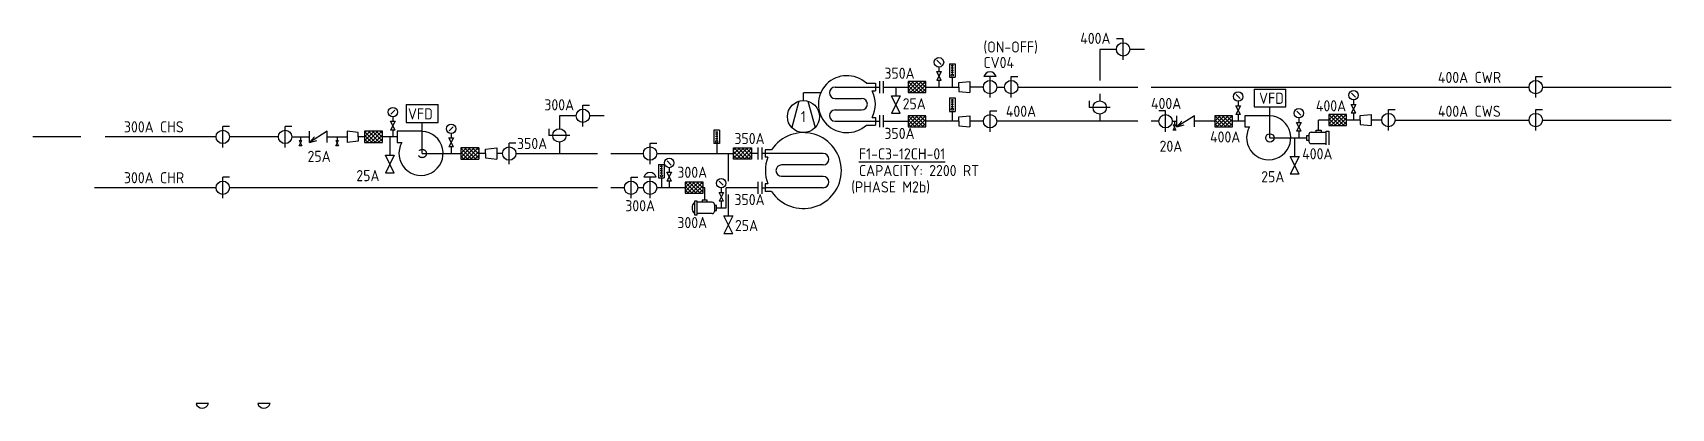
# Model space of a CAD drawing. Header units: millimetres. Extents: x 94 to 1762, y -982 to 1408.
# Drawn here: x 292.3 to 660.4, y -981.8 to -897.3 of the extents above; entities that cross this region are included whole.
import ezdxf
from ezdxf.enums import TextEntityAlignment as Align

# ---------------------------------------------------------------- set-up
doc = ezdxf.new("R2010")
doc.units = ezdxf.units.MM
doc.header["$LTSCALE"] = 10
doc.linetypes.add('HIDDEN', pattern=[0.375, 0.25, -0.125])
for name, color, linetype in [('M-CWTR-9PIPE-R', 110, 'Continuous'), ('M-CWTR-9PIPE-S', 200, 'Continuous'), ('M-CWTR-COND', 6, 'Continuous'), ('M-CWTR-PIPE-R', 110, 'Continuous'), ('M-CWTR-PIPE-S', 130, 'Continuous'), ('M-CWTR-TEXT', 3, 'Continuous'), ('M-CWTR-TEXT-CO', 3, 'Continuous'), ('M-CWTR-TEXT-eq', 4, 'Continuous'), ('M-CWTR-VAVE', 2, 'Continuous'), ('M-HVAC-EQPM', 22, 'Continuous'), ('M-HVAC-EQPM-P2', 22, 'HIDDEN'), ('MD-20210222-01', 6, 'Continuous')]:
    doc.layers.add(name, color=color, linetype=linetype)
doc.styles.add('AA-TXT', font='isocp.shx', dxfattribs={"width": 0.8, "bigfont": 'chineset.shx'})

msp = doc.modelspace()

# ---------------------------------------------------------------- texts
at = {"layer": 'M-CWTR-TEXT', "style": 'AA-TXT'}
for s, height, p in [('400A', 2.5, (527.66, -899.81)), ('350A', 2.5, (483.66, -907.67)), ('CV04', 2.5, (505.91, -905.25)), ('400A CWR', 2.5, (608.03, -908.6)), ('300A', 2.5, (407.25, -914.76)), ('25A', 2.5, (487.76, -914.54)), ('400A', 2.5, (543.56, -914.46)), ('400A', 2.5, (580.61, -914.99)), ('400A', 2.5, (510.95, -916.22)), ('400A CWS', 2.5, (608.03, -916.22)), ('300A CHS', 2.5, (312.79, -919.73)), ('350A', 2.5, (449.96, -922.35)), ('350A', 2.5, (483.66, -921.2)), ('400A', 2.5, (556.83, -922)), ('25A', 2.5, (354.05, -926.36)), ('350A', 2.5, (401.11, -923.48)), ('20A', 2.5, (545.48, -924.09)), ('400A', 2.5, (577.53, -925.79)), ('300A', 2.5, (437.14, -929.95)), ('CAPACITY: 2200 RT', 2.5, (477.93, -929.56)), ('300A CHR', 2.5, (312.79, -931.17)), ('25A', 2.5, (365.01, -930.7)), ('(PHASE M2b)', 2.5, (476.21, -933.25)), ('25A', 2.5, (568.32, -930.94)), ('300A', 2.5, (425.44, -937.47)), ('350A', 2.5, (449.96, -936.09)), ('300A', 2.5, (437.14, -941.27)), ('400A SUCTION DIFF', 0.0025, (444.94, -935.42)), ('25A', 2.5, (450.08, -941.92))]:
    msp.add_text(s, height=height, dxfattribs=at).set_placement(p)
for p in [(352.18, -922.74), (360.4, -922.74)]:
    msp.add_text('25A GATE VALVE', height=0.00075, rotation=180, dxfattribs=at).set_placement(p)
at = {"layer": 'M-CWTR-TEXT-CO', "style": 'AA-TXT'}
msp.add_text('(ON-OFF)', height=2.5, dxfattribs=at).set_placement((505.91, -901.76))
at = {"layer": 'M-CWTR-TEXT-eq', "style": 'AA-TXT'}
msp.add_text('%%UF1-C3-12CH-01', height=2.5, dxfattribs=at).set_placement((477.93, -925.81))
at = {"layer": 'M-HVAC-EQPM', "style": 'AA-TXT'}
for p in [(567.84, -913.3), (376.6, -916.81)]:
    msp.add_text('VFD', height=2.5, dxfattribs=at).set_placement(p)
msp.add_text('1', height=2.5, dxfattribs=at).set_placement((465.43, -916.18), align=Align.MIDDLE)

# ---------------------------------------------------------------- hatches: boundary and pattern name
at = {"layer": 'M-CWTR-VAVE'}
h = msp.add_hatch(dxfattribs=at)
h.set_pattern_fill('ANSI37', color=256, scale=5, style=0)
h.set_pattern_definition([(135, (745.02374, -1264.23227), (0.4419417, 0.4419417), []), (45, (745.02374, -1264.23227), (0.4419417, -0.4419417), [])])
h.paths.add_polyline_path([(492.98, -908.28), (488.98, -908.28), (488.98, -910.78), (492.98, -910.78)])
h = msp.add_hatch(dxfattribs=at)
h.set_pattern_fill('ANSI37', color=256, scale=5, style=0)
h.set_pattern_definition([(135, (745.02374, -1271.92065), (0.4419417, 0.4419417), []), (45, (745.02374, -1271.92065), (0.4419417, -0.4419417), [])])
h.paths.add_polyline_path([(492.98, -915.97), (488.98, -915.97), (488.98, -918.47), (492.98, -918.47)])
h = msp.add_hatch(dxfattribs=at)
h.set_pattern_fill('ANSI37', color=256, scale=5, style=0)
h.set_pattern_definition([(135, (813.9164, -1271.92065), (0.4419417, 0.4419417), []), (45, (813.9164, -1271.92065), (0.4419417, -0.4419417), [])])
h.paths.add_polyline_path([(561.87, -915.97), (557.87, -915.97), (557.87, -918.47), (561.87, -918.47)])
h = msp.add_hatch(dxfattribs=at)
h.set_pattern_fill('ANSI37', color=256, scale=5, style=0)
h.set_pattern_definition([(135, (839.5573, -1271.6394), (0.4419417, 0.4419417), []), (45, (839.5573, -1271.6394), (0.4419417, -0.4419417), [])])
h.paths.add_polyline_path([(587.51, -915.68), (583.51, -915.68), (583.51, -918.19), (587.51, -918.19)])
h = msp.add_hatch(dxfattribs=at)
h.set_pattern_fill('ANSI37', color=256, scale=5, style=0)
h.set_pattern_definition([(135, (622.91065, -1275.4306), (0.4419417, 0.4419417), []), (45, (622.91065, -1275.4306), (0.4419417, -0.4419417), [])])
h.paths.add_polyline_path([(370.86, -919.48), (366.86, -919.48), (366.86, -921.98), (370.86, -921.98)])
h = msp.add_hatch(dxfattribs=at)
h.set_pattern_fill('ANSI37', color=256, scale=5, style=0)
h.set_pattern_definition([(135, (644.53096, -1279.1819), (0.4419417, 0.4419417), []), (45, (644.53096, -1279.1819), (0.4419417, -0.4419417), [])])
h.paths.add_polyline_path([(392.49, -923.23), (388.49, -923.23), (388.49, -925.73), (392.49, -925.73)])
h = msp.add_hatch(dxfattribs=at)
h.set_pattern_fill('ANSI37', color=256, scale=5, style=0)
h.set_pattern_definition([(45, (197.7305, -1279.1819), (-0.4419417, 0.4419417), []), (135, (197.7305, -1279.1819), (-0.4419417, -0.4419417), [])])
h.paths.add_polyline_path([(449.78, -923.23), (453.78, -923.23), (453.78, -925.73), (449.78, -925.73)])
h = msp.add_hatch(dxfattribs=at)
h.set_pattern_fill('ANSI37', color=256, scale=5, style=0)
h.set_pattern_definition([(135, (694.94436, -1286.8703), (0.4419417, 0.4419417), []), (45, (694.94436, -1286.8703), (0.4419417, -0.4419417), [])])
h.paths.add_polyline_path([(442.9, -930.92), (438.9, -930.92), (438.9, -933.42), (442.9, -933.42)])

# ---------------------------------------------------------------- linework, layer by layer
at = {"layer": 'M-CWTR-9PIPE-R'}
for p, q in [((333.49, -932.17), (306.17, -932.17)), ((419.16, -932.17), (336.49, -932.17)), ((425.22, -932.17), (422.16, -932.17)), ((429.49, -932.17), (428.22, -932.17)), ((438.9, -932.17), (432.49, -932.17)), ((443.27, -932.17), (442.9, -932.17)), ((443.27, -934.99), (443.27, -932.17)), ((455.28, -932.17), (448.08, -932.17)), ((448.08, -936.72), (448.08, -932.17)), ((445.91, -936.72), (448.08, -936.72)), ((345.63, -980.75), (342.84, -980.75))]:
    msp.add_line(p, q, dxfattribs=at)
msp.add_arc((344.24, -980.34), 1.45, 196.4573, 343.5427, dxfattribs=at)
at = {"layer": 'M-CWTR-9PIPE-S'}
for p, q in [((410.62, -915.99), (410.62, -918.91)), ((414.4, -915.99), (410.62, -915.99)), ((420.66, -915.99), (417.4, -915.99)), ((303.09, -920.73), (292.3, -920.73)), ((333.49, -920.73), (308.58, -920.73)), ((347.49, -920.73), (336.49, -920.73)), ((350.49, -920.73), (354.46, -920.73)), ((358.46, -920.73), (362.92, -920.73)), ((366.86, -920.73), (365.43, -920.73)), ((374.17, -920.73), (370.86, -920.73)), ((372.52, -920.73), (372.52, -924.87)), ((410.62, -921.91), (410.62, -924.48)), ((379.81, -924.48), (388.49, -924.48)), ((394.03, -924.48), (392.49, -924.48)), ((397.85, -924.48), (396.54, -924.48)), ((400.85, -924.48), (419.16, -924.48)), ((422.16, -924.48), (429.49, -924.48)), ((432.49, -924.48), (449.78, -924.48)), ((448.56, -924.48), (448.56, -930.67)), ((455.28, -924.48), (453.78, -924.48)), ((448.56, -933.67), (448.56, -938.53)), ((331.76, -980.75), (328.98, -980.75))]:
    msp.add_line(p, q, dxfattribs=at)
msp.add_arc((330.37, -980.34), 1.45, 196.4573, 343.5427, dxfattribs=at)
at = {"layer": 'M-CWTR-COND'}
msp.add_line((548.32, -917.22), (549.34, -917.22), dxfattribs=at)
at = {"layer": 'M-CWTR-PIPE-R'}
for p, q in [((483.47, -909.53), (488.98, -909.53)), ((486.23, -909.53), (486.23, -911.46)), ((492.98, -909.53), (500.34, -909.53)), ((505.89, -909.53), (502.84, -909.53)), ((508.89, -909.53), (510.66, -909.53)), ((513.66, -909.53), (540.57, -909.53)), ((543.57, -909.53), (628.49, -909.53)), ((631.49, -909.53), (660.44, -909.53))]:
    msp.add_line(p, q, dxfattribs=at)
at = {"layer": 'M-CWTR-PIPE-S'}
for p, q in [((532.03, -901.04), (532.03, -908.03)), ((535.78, -901.04), (532.03, -901.04)), ((542.07, -901.04), (538.78, -901.04)), ((532.03, -911.03), (532.03, -912.62)), ((532.03, -915.62), (532.03, -917.22)), ((483.47, -917.22), (488.98, -917.22)), ((500.34, -917.22), (492.98, -917.22)), ((505.89, -917.22), (502.84, -917.22)), ((540.57, -917.22), (508.89, -917.22)), ((545.32, -917.22), (543.57, -917.22)), ((548.32, -917.22), (549.34, -917.22)), ((548.83, -917.22), (548.83, -918.02)), ((557.87, -917.22), (553.34, -917.22)), ((564.64, -917.22), (561.87, -917.22)), ((581.21, -919.23), (581.21, -916.94)), ((583.51, -916.94), (581.21, -916.94)), ((590.55, -916.94), (587.51, -916.94)), ((595.4, -916.94), (593.06, -916.94)), ((598.4, -916.94), (628.49, -916.94)), ((631.49, -916.94), (660.44, -916.94)), ((570.27, -920.97), (578.58, -920.97)), ((575.83, -920.97), (575.83, -925.11))]:
    msp.add_line(p, q, dxfattribs=at)
at = {"layer": 'M-CWTR-VAVE'}
for p, q in [((537.28, -898.67), (535.78, -898.67)), ((537.28, -903.41), (537.28, -898.67)), ((496.37, -904.42), (495.45, -903.5)), ((496.37, -904.42), (495.45, -903.5)), ((495.91, -905.02), (495.91, -906.03)), ((495.91, -905.02), (495.91, -906.03)), ((498.28, -904.29), (499.54, -904.29)), ((498.28, -904.29), (499.54, -904.29)), ((498.28, -904.29), (498.28, -907.3)), ((498.28, -904.29), (498.28, -907.3)), ((498.28, -904.29), (499.54, -904.29)), ((498.28, -904.29), (499.54, -904.29)), ((498.28, -904.29), (498.28, -907.3)), ((498.28, -904.29), (498.28, -907.3)), ((498.66, -904.69), (499.16, -904.69)), ((498.66, -904.69), (499.16, -904.69)), ((498.66, -904.69), (499.16, -904.69)), ((498.66, -904.69), (499.16, -904.69)), ((498.66, -905.19), (499.16, -905.19)), ((498.66, -905.19), (499.16, -905.19)), ((498.66, -905.19), (499.16, -905.19)), ((498.66, -905.19), (499.16, -905.19)), ((498.91, -904.55), (498.91, -906.62)), ((498.91, -904.55), (498.91, -906.62)), ((498.91, -904.55), (498.91, -906.62)), ((498.91, -904.55), (498.91, -906.62)), ((499.54, -904.29), (499.54, -907.3)), ((499.54, -904.29), (499.54, -907.3)), ((499.54, -904.29), (499.54, -907.3)), ((499.54, -904.29), (499.54, -907.3)), ((492.98, -908.28), (488.98, -908.28)), ((488.98, -908.28), (488.98, -910.78)), ((492.98, -910.78), (492.98, -908.28)), ((496.41, -906.03), (495.41, -908.03)), ((496.41, -908.03), (495.41, -906.03)), ((495.41, -906.03), (496.41, -906.03)), ((496.41, -908.03), (495.41, -908.03)), ((495.91, -908.03), (495.91, -909.53)), ((498.28, -907.3), (499.54, -907.3)), ((498.28, -907.3), (499.54, -907.3)), ((498.66, -905.7), (499.16, -905.7)), ((498.66, -905.7), (499.16, -905.7)), ((498.66, -905.7), (499.16, -905.7)), ((498.66, -905.7), (499.16, -905.7)), ((498.66, -906.2), (499.16, -906.2)), ((498.66, -906.2), (499.16, -906.2)), ((498.91, -907.3), (498.91, -909.53)), ((498.91, -907.3), (498.91, -909.53)), ((500.34, -908.53), (502.84, -908.28)), ((500.34, -909.53), (500.34, -908.53)), ((502.84, -908.28), (502.84, -910.78)), ((508.78, -907.16), (505.99, -907.16)), ((507.39, -911.9), (507.39, -907.16)), ((512.16, -907.16), (513.66, -907.16)), ((512.16, -911.9), (512.16, -907.16)), ((629.99, -907.16), (631.49, -907.16)), ((629.99, -911.9), (629.99, -907.16)), ((487.23, -911.46), (485.23, -915.46)), ((487.23, -915.46), (485.23, -911.46)), ((485.23, -911.46), (487.23, -911.46)), ((488.98, -910.78), (492.98, -910.78)), ((498.28, -911.97), (498.28, -914.99)), ((498.28, -911.97), (498.28, -914.99)), ((498.28, -911.97), (499.54, -911.97)), ((498.28, -911.97), (499.54, -911.97)), ((498.66, -912.38), (499.16, -912.38)), ((498.66, -912.38), (499.16, -912.38)), ((498.66, -912.88), (499.16, -912.88)), ((498.66, -912.88), (499.16, -912.88)), ((498.91, -912.24), (498.91, -914.31)), ((498.91, -912.24), (498.91, -914.31)), ((499.54, -911.97), (499.54, -914.99)), ((499.54, -911.97), (499.54, -914.99)), ((500.34, -909.53), (500.34, -910.53)), ((500.34, -910.53), (502.84, -910.78)), ((529.66, -912.62), (529.66, -914.12)), ((563.6, -912.11), (562.68, -911.19)), ((563.14, -912.71), (563.14, -913.71)), ((589.52, -911.83), (588.6, -910.91)), ((589.52, -911.83), (588.6, -910.91)), ((589.06, -912.43), (589.06, -913.43)), ((372.75, -915.62), (373.67, -914.7)), ((373.21, -916.22), (373.21, -917.22)), ((415.9, -918.36), (415.9, -913.62)), ((415.9, -913.62), (417.4, -913.62)), ((487.23, -915.46), (485.23, -915.46)), ((488.98, -915.97), (488.98, -918.47)), ((492.98, -915.97), (488.98, -915.97)), ((492.98, -918.47), (492.98, -915.97)), ((498.28, -914.99), (499.54, -914.99)), ((498.28, -914.99), (499.54, -914.99)), ((498.66, -913.39), (499.16, -913.39)), ((498.66, -913.39), (499.16, -913.39)), ((498.66, -913.89), (499.16, -913.89)), ((498.66, -913.89), (499.16, -913.89)), ((498.91, -914.99), (498.91, -917.22)), ((498.91, -914.99), (498.91, -917.22)), ((500.34, -916.22), (502.84, -915.97)), ((500.34, -917.22), (500.34, -916.22)), ((502.84, -915.97), (502.84, -918.47)), ((507.39, -919.59), (507.39, -914.85)), ((507.39, -914.85), (508.89, -914.85)), ((534.4, -914.12), (529.66, -914.12)), ((546.82, -914.85), (545.31, -914.85)), ((546.82, -919.59), (546.82, -914.85)), ((549.34, -918.47), (549.34, -915.97)), ((553.34, -915.97), (549.34, -918.47)), ((553.34, -918.47), (553.34, -915.97)), ((557.87, -915.97), (557.87, -918.47)), ((561.87, -915.97), (557.87, -915.97)), ((561.87, -918.47), (561.87, -915.97)), ((562.64, -913.71), (563.64, -913.71)), ((563.64, -915.71), (562.64, -913.71)), ((563.64, -913.71), (562.64, -915.71)), ((563.64, -915.71), (562.64, -915.71)), ((563.14, -915.71), (563.14, -917.22)), ((577.23, -915.86), (576.31, -914.94)), ((576.77, -916.46), (576.77, -917.47)), ((587.51, -915.68), (583.51, -915.68)), ((583.51, -915.68), (583.51, -918.19)), ((587.51, -918.19), (587.51, -915.68)), ((589.56, -913.43), (588.56, -915.43)), ((589.56, -915.43), (588.56, -913.43)), ((588.56, -913.43), (589.56, -913.43)), ((589.56, -915.43), (588.56, -915.43)), ((589.06, -915.43), (589.06, -916.94)), ((590.55, -915.94), (593.06, -915.68)), ((590.55, -916.94), (590.55, -915.94)), ((593.06, -915.68), (593.06, -918.19)), ((596.9, -914.57), (598.4, -914.57)), ((596.9, -919.31), (596.9, -914.57)), ((629.99, -914.57), (631.49, -914.57)), ((629.99, -919.31), (629.99, -914.57)), ((334.99, -923.1), (334.99, -918.36)), ((336.49, -918.36), (334.99, -918.36)), ((348.99, -923.1), (348.99, -918.36)), ((350.49, -918.36), (348.99, -918.36)), ((354.46, -921.98), (354.46, -919.48)), ((358.46, -919.48), (354.46, -921.98)), ((358.46, -921.98), (358.46, -919.48)), ((362.92, -919.48), (362.92, -921.98)), ((365.43, -919.73), (362.92, -919.48)), ((365.43, -920.73), (365.43, -919.73)), ((370.86, -919.48), (366.86, -919.48)), ((366.86, -919.48), (366.86, -921.98)), ((370.86, -921.98), (370.86, -919.48)), ((373.71, -917.22), (372.71, -919.22)), ((373.71, -919.22), (372.71, -917.22)), ((372.71, -917.22), (373.71, -917.22)), ((373.71, -919.22), (372.71, -919.22)), ((373.21, -919.22), (373.21, -920.73)), ((385.85, -919.37), (386.77, -918.45)), ((386.31, -919.97), (386.31, -920.98)), ((408.25, -918.91), (408.25, -920.41)), ((445.35, -919.24), (445.35, -922.25)), ((445.35, -919.24), (445.35, -922.25)), ((446.6, -919.24), (445.35, -919.24)), ((446.6, -919.24), (445.35, -919.24)), ((446.23, -919.64), (445.72, -919.64)), ((446.23, -919.64), (445.72, -919.64)), ((446.23, -920.14), (445.72, -920.14)), ((446.23, -920.14), (445.72, -920.14)), ((445.97, -919.5), (445.97, -921.57)), ((445.97, -919.5), (445.97, -921.57)), ((446.6, -919.24), (446.6, -922.25)), ((446.6, -919.24), (446.6, -922.25)), ((488.98, -918.47), (492.98, -918.47)), ((488.98, -918.47), (492.98, -918.47)), ((500.34, -917.22), (500.34, -918.22)), ((500.34, -918.22), (502.84, -918.47)), ((548.53, -918.02), (549.13, -918.02)), ((548.53, -919.22), (549.13, -918.02)), ((548.53, -918.02), (549.13, -919.22)), ((549.13, -919.22), (548.53, -919.22)), ((549.34, -918.47), (550.46, -917.19)), ((549.34, -918.47), (550.98, -918.03)), ((557.87, -918.47), (561.87, -918.47)), ((577.27, -917.47), (576.27, -919.47)), ((577.27, -919.47), (576.27, -917.47)), ((576.27, -917.47), (577.27, -917.47)), ((577.27, -919.47), (576.27, -919.47)), ((576.77, -919.47), (576.77, -920.97)), ((579.04, -920.19), (579.04, -921.75)), ((579.54, -919.69), (582.89, -919.69)), ((580.65, -919.23), (581.78, -919.23)), ((580.65, -919.69), (580.65, -919.23)), ((581.78, -919.23), (581.78, -919.69)), ((582.89, -922.51), (582.89, -919.43)), ((582.89, -919.43), (583.53, -919.43)), ((583.51, -918.19), (587.51, -918.19)), ((583.53, -919.43), (583.53, -922.51)), ((590.55, -916.94), (590.55, -917.94)), ((590.55, -917.94), (593.06, -918.19)), ((352.17, -921.53), (352.77, -921.53)), ((352.17, -922.73), (352.77, -921.53)), ((352.17, -921.53), (352.77, -922.73)), ((352.77, -922.73), (352.17, -922.73)), ((354.46, -921.98), (355.57, -920.7)), ((354.46, -921.98), (356.1, -921.54)), ((360.39, -921.53), (360.99, -921.53)), ((360.39, -922.73), (360.99, -921.53)), ((360.39, -921.53), (360.99, -922.73)), ((360.99, -922.73), (360.39, -922.73)), ((365.43, -921.73), (362.92, -921.98)), ((365.43, -920.73), (365.43, -921.73)), ((366.86, -921.98), (370.86, -921.98)), ((386.81, -920.98), (385.81, -922.98)), ((386.81, -922.98), (385.81, -920.98)), ((385.81, -920.98), (386.81, -920.98)), ((386.81, -922.98), (385.81, -922.98)), ((386.31, -922.98), (386.31, -924.48)), ((392.49, -923.23), (388.49, -923.23)), ((388.49, -923.23), (388.49, -925.73)), ((392.49, -923.23), (392.49, -925.73)), ((394.03, -923.48), (396.54, -923.23)), ((394.03, -924.48), (394.03, -923.48)), ((396.54, -923.23), (396.54, -925.73)), ((399.35, -926.85), (399.35, -922.11)), ((400.85, -922.11), (399.35, -922.11)), ((412.99, -920.41), (408.25, -920.41)), ((430.99, -926.85), (430.99, -922.11)), ((430.99, -922.11), (432.49, -922.11)), ((446.6, -922.25), (445.35, -922.25)), ((446.6, -922.25), (445.35, -922.25)), ((446.23, -920.65), (445.72, -920.65)), ((446.23, -920.65), (445.72, -920.65)), ((446.23, -921.15), (445.72, -921.15)), ((446.23, -921.15), (445.72, -921.15)), ((445.97, -922.25), (445.97, -924.48)), ((445.97, -922.25), (445.97, -924.48)), ((449.78, -925.73), (449.78, -923.23)), ((449.78, -923.23), (453.78, -923.23)), ((453.78, -923.23), (453.78, -925.73)), ((578.58, -920.41), (579.04, -920.41)), ((578.58, -921.53), (578.58, -920.41)), ((579.04, -921.53), (578.58, -921.53)), ((579.54, -922.25), (582.89, -922.25)), ((373.52, -924.87), (371.52, -928.87)), ((373.52, -928.87), (371.52, -924.87)), ((371.52, -924.87), (373.52, -924.87)), ((388.49, -925.73), (392.49, -925.73)), ((394.03, -924.48), (394.03, -925.48)), ((394.03, -925.48), (396.54, -925.73)), ((432.93, -926.92), (434.18, -926.92)), ((432.93, -926.92), (434.18, -926.92)), ((432.93, -926.92), (432.93, -929.94)), ((433.3, -927.33), (433.8, -927.33)), ((433.3, -927.33), (433.8, -927.33)), ((433.55, -927.18), (433.55, -929.26)), ((433.55, -927.18), (433.55, -929.26)), ((434.18, -926.92), (434.18, -929.94)), ((435.76, -927.06), (434.84, -926.14)), ((435.76, -927.06), (434.84, -926.14)), ((435.3, -927.66), (435.3, -928.66)), ((453.78, -925.73), (449.78, -925.73)), ((576.83, -925.11), (574.83, -929.11)), ((576.83, -929.11), (574.83, -925.11)), ((574.83, -925.11), (576.83, -925.11)), ((334.99, -934.54), (334.99, -929.8)), ((336.49, -929.8), (334.99, -929.8)), ((373.52, -928.87), (371.52, -928.87)), ((426.72, -934.54), (426.72, -929.8)), ((426.72, -929.8), (428.22, -929.8)), ((432.38, -929.8), (429.59, -929.8)), ((430.99, -934.54), (430.99, -929.8)), ((432.93, -929.94), (434.18, -929.94)), ((432.93, -929.94), (434.18, -929.94)), ((433.3, -927.83), (433.8, -927.83)), ((433.3, -927.83), (433.8, -927.83)), ((433.3, -928.33), (433.8, -928.33)), ((433.3, -928.33), (433.8, -928.33)), ((433.3, -928.84), (433.8, -928.84)), ((433.3, -928.84), (433.8, -928.84)), ((433.55, -929.94), (433.55, -932.17)), ((433.55, -929.94), (433.55, -932.17)), ((435.8, -928.66), (434.8, -930.66)), ((435.8, -930.66), (434.8, -928.66)), ((434.8, -928.66), (435.8, -928.66)), ((435.8, -930.66), (434.8, -930.66)), ((435.3, -930.66), (435.3, -932.17)), ((438.9, -930.92), (438.9, -933.42)), ((442.9, -930.92), (438.9, -930.92)), ((442.9, -933.42), (442.9, -930.92)), ((447.45, -931.61), (446.53, -930.69)), ((447.45, -931.61), (446.53, -930.69)), ((576.83, -929.11), (574.83, -929.11)), ((438.9, -933.42), (442.9, -933.42)), ((443.83, -934.99), (442.71, -934.99)), ((442.71, -934.99), (442.71, -935.44)), ((443.83, -935.44), (443.83, -934.99)), ((447.49, -933.22), (446.49, -935.22)), ((447.49, -935.22), (446.49, -933.22)), ((446.49, -933.22), (447.49, -933.22)), ((446.99, -932.22), (446.99, -933.22)), ((441.6, -935.18), (440.95, -935.18)), ((440.95, -935.18), (440.95, -938.26)), ((440.95, -938.26), (441.6, -938.26)), ((441.6, -938.26), (441.6, -935.18)), ((444.95, -935.44), (441.6, -935.44)), ((444.95, -938), (441.6, -938)), ((445.45, -935.94), (445.45, -937.5)), ((445.91, -936.16), (445.45, -936.16)), ((445.45, -937.28), (445.91, -937.28)), ((445.91, -937.28), (445.91, -936.16)), ((447.49, -935.22), (446.49, -935.22)), ((446.99, -935.22), (446.99, -936.72)), ((449.56, -938.53), (447.56, -942.53)), ((449.56, -942.53), (447.56, -938.53)), ((447.56, -938.53), (449.56, -938.53)), ((449.56, -942.53), (447.56, -942.53))]:
    msp.add_line(p, q, dxfattribs=at)
for centre, radius in [((537.28, -901.04), 1.5), ((495.91, -903.96), 1.06), ((495.91, -903.96), 1.06), ((498.91, -906.84), 0.223), ((498.91, -906.84), 0.223), ((507.39, -909.53), 1.5), ((512.16, -909.53), 1.5), ((629.99, -909.53), 1.5), ((532.03, -914.12), 1.5), ((563.14, -911.65), 1.06), ((589.06, -911.37), 1.06), ((589.06, -911.37), 1.06), ((373.21, -915.16), 1.06), ((415.9, -915.99), 1.5), ((498.91, -914.53), 0.223), ((498.91, -914.53), 0.223), ((507.39, -917.22), 1.5), ((546.82, -917.22), 1.5), ((576.77, -915.4), 1.06), ((596.9, -916.94), 1.5), ((629.99, -916.94), 1.5), ((334.99, -920.73), 1.5), ((348.99, -920.73), 1.5), ((386.31, -918.91), 1.06), ((410.62, -920.41), 1.5), ((399.35, -924.48), 1.5), ((430.99, -924.48), 1.5), ((445.97, -921.79), 0.223), ((445.97, -921.79), 0.223), ((435.3, -926.6), 1.06), ((435.3, -926.6), 1.06), ((334.99, -932.17), 1.5), ((426.72, -932.17), 1.5), ((430.99, -932.17), 1.5), ((433.55, -929.48), 0.223), ((433.55, -929.48), 0.223), ((446.99, -931.15), 1.06), ((446.99, -931.15), 1.06)]:
    msp.add_circle(centre, radius, dxfattribs=at)
for centre, radius, start, end in [((507.39, -907.57), 1.45, 16.4573, 163.5427), ((579.54, -920.19), 0.5, 90, 180), ((579.54, -921.75), 0.5, 180, 270), ((430.99, -930.21), 1.45, 16.4573, 163.5427), ((442.24, -936.72), 1.81, 135, 225), ((444.95, -935.94), 0.5, 0, 90), ((444.95, -937.5), 0.5, 270, 0)]:
    msp.add_arc(centre, radius, start, end, dxfattribs=at)
at = {"layer": 'M-HVAC-EQPM'}
for p, q in [((479.6, -908.68), (481.64, -908.68)), ((479.6, -908.68), (481.64, -908.68)), ((481.64, -908.68), (481.64, -910.38)), ((481.64, -908.68), (481.64, -910.38)), ((482.59, -910.89), (482.59, -908.17)), ((483.47, -910.89), (483.47, -908.17)), ((464.41, -912.73), (462.83, -918.65)), ((465.45, -912.58), (465.45, -910.85)), ((469.35, -910.85), (465.45, -910.85)), ((466.48, -912.73), (468.07, -918.65)), ((472.57, -909.53), (481.64, -909.53)), ((472.57, -912.09), (478.54, -912.09)), ((480.91, -910.38), (481.64, -910.38)), ((480.91, -910.38), (481.64, -910.38)), ((481.64, -909.53), (482.59, -909.53)), ((566.7, -909.97), (573.85, -909.97)), ((566.7, -909.97), (566.7, -913.97)), ((573.85, -913.97), (573.85, -909.97)), ((376.23, -913.48), (383.38, -913.48)), ((376.23, -913.48), (376.23, -917.48)), ((383.38, -917.48), (383.38, -913.48)), ((472.57, -914.66), (478.54, -914.66)), ((480.91, -916.36), (481.64, -916.36)), ((480.91, -916.36), (481.64, -916.36)), ((481.64, -916.36), (481.64, -918.07)), ((481.64, -916.36), (481.64, -918.07)), ((482.59, -918.58), (482.59, -915.86)), ((483.47, -918.58), (483.47, -915.86)), ((564.64, -915.97), (564.64, -918.47)), ((570.27, -915.97), (564.64, -915.97)), ((566.7, -913.97), (573.85, -913.97)), ((570.27, -920.97), (570.27, -913.97)), ((379.81, -919.48), (374.17, -919.48)), ((374.17, -919.48), (374.17, -921.98)), ((376.23, -917.48), (383.38, -917.48)), ((379.81, -924.48), (379.81, -917.48)), ((472.57, -917.22), (481.64, -917.22)), ((479.6, -918.07), (481.64, -918.07)), ((479.6, -918.07), (481.64, -918.07)), ((481.64, -917.22), (482.59, -917.22)), ((564.64, -918.47), (565.69, -918.47)), ((374.17, -921.98), (375.22, -921.98)), ((455.28, -925.84), (455.28, -923.12)), ((456.16, -925.84), (456.16, -923.12)), ((456.85, -923.63), (456.85, -925.33)), ((456.85, -923.63), (456.85, -925.33)), ((458.31, -923.63), (456.85, -923.63)), ((458.31, -923.63), (456.85, -923.63)), ((456.85, -924.48), (456.16, -924.48)), ((469.9, -924.48), (456.85, -924.48)), ((457.44, -925.33), (456.85, -925.33)), ((457.44, -925.33), (456.85, -925.33)), ((469.9, -927.04), (460.56, -927.04)), ((455.28, -933.53), (455.28, -930.81)), ((456.16, -933.53), (456.16, -930.81)), ((456.85, -931.31), (456.85, -933.02)), ((456.85, -931.31), (456.85, -933.02)), ((457.44, -931.31), (456.85, -931.31)), ((457.44, -931.31), (456.85, -931.31)), ((469.9, -929.61), (460.56, -929.61)), ((456.16, -932.17), (456.85, -932.17)), ((469.9, -932.17), (456.85, -932.17)), ((458.31, -933.02), (456.85, -933.02)), ((458.31, -933.02), (456.85, -933.02))]:
    msp.add_line(p, q, dxfattribs=at)
for centre, radius in [((465.45, -916.18), 3.6), ((570.27, -920.97), 0.934)]:
    msp.add_circle(centre, radius, dxfattribs=at)
for centre, radius, start, end in [((475.24, -913.37), 6.41, 47.1666, 312.8334), ((472.57, -910.81), 1.28, 90, 270), ((478.54, -913.37), 1.28, 270, 90), ((475.24, -913.37), 6.41, 332.1819, 27.8181), ((472.57, -915.94), 1.28, 90, 270), ((570, -920.93), 4.96, 150.3127, 86.8785), ((379.54, -924.44), 4.96, 150.3127, 86.8785), ((465.45, -928.32), 8.54, 213.367, 146.633), ((465.45, -928.32), 8.54, 159.5127, 200.4873), ((460.56, -928.32), 1.28, 90, 270), ((469.9, -925.76), 1.28, 270.0002, 90), ((469.9, -930.89), 1.28, 270.0002, 89.9998)]:
    msp.add_arc(centre, radius, start, end, dxfattribs=at)
at = {"layer": 'M-HVAC-EQPM-P2'}
msp.add_circle((379.81, -924.48), 0.934, dxfattribs=at)
at = {"layer": 'MD-20210222-01'}
for p, q in [((352.47, -920.73), (352.47, -921.53)), ((360.69, -920.73), (360.69, -921.53))]:
    msp.add_line(p, q, dxfattribs=at)

msp.set_redraw_order([(e.dxf.handle, doc.entitydb.next_handle()) for e in msp.query("TEXT MTEXT ATTDEF DIMENSION ARC_DIMENSION")])  # texts and dimensions are drawn at this point

doc.saveas('drawing.dxf')
